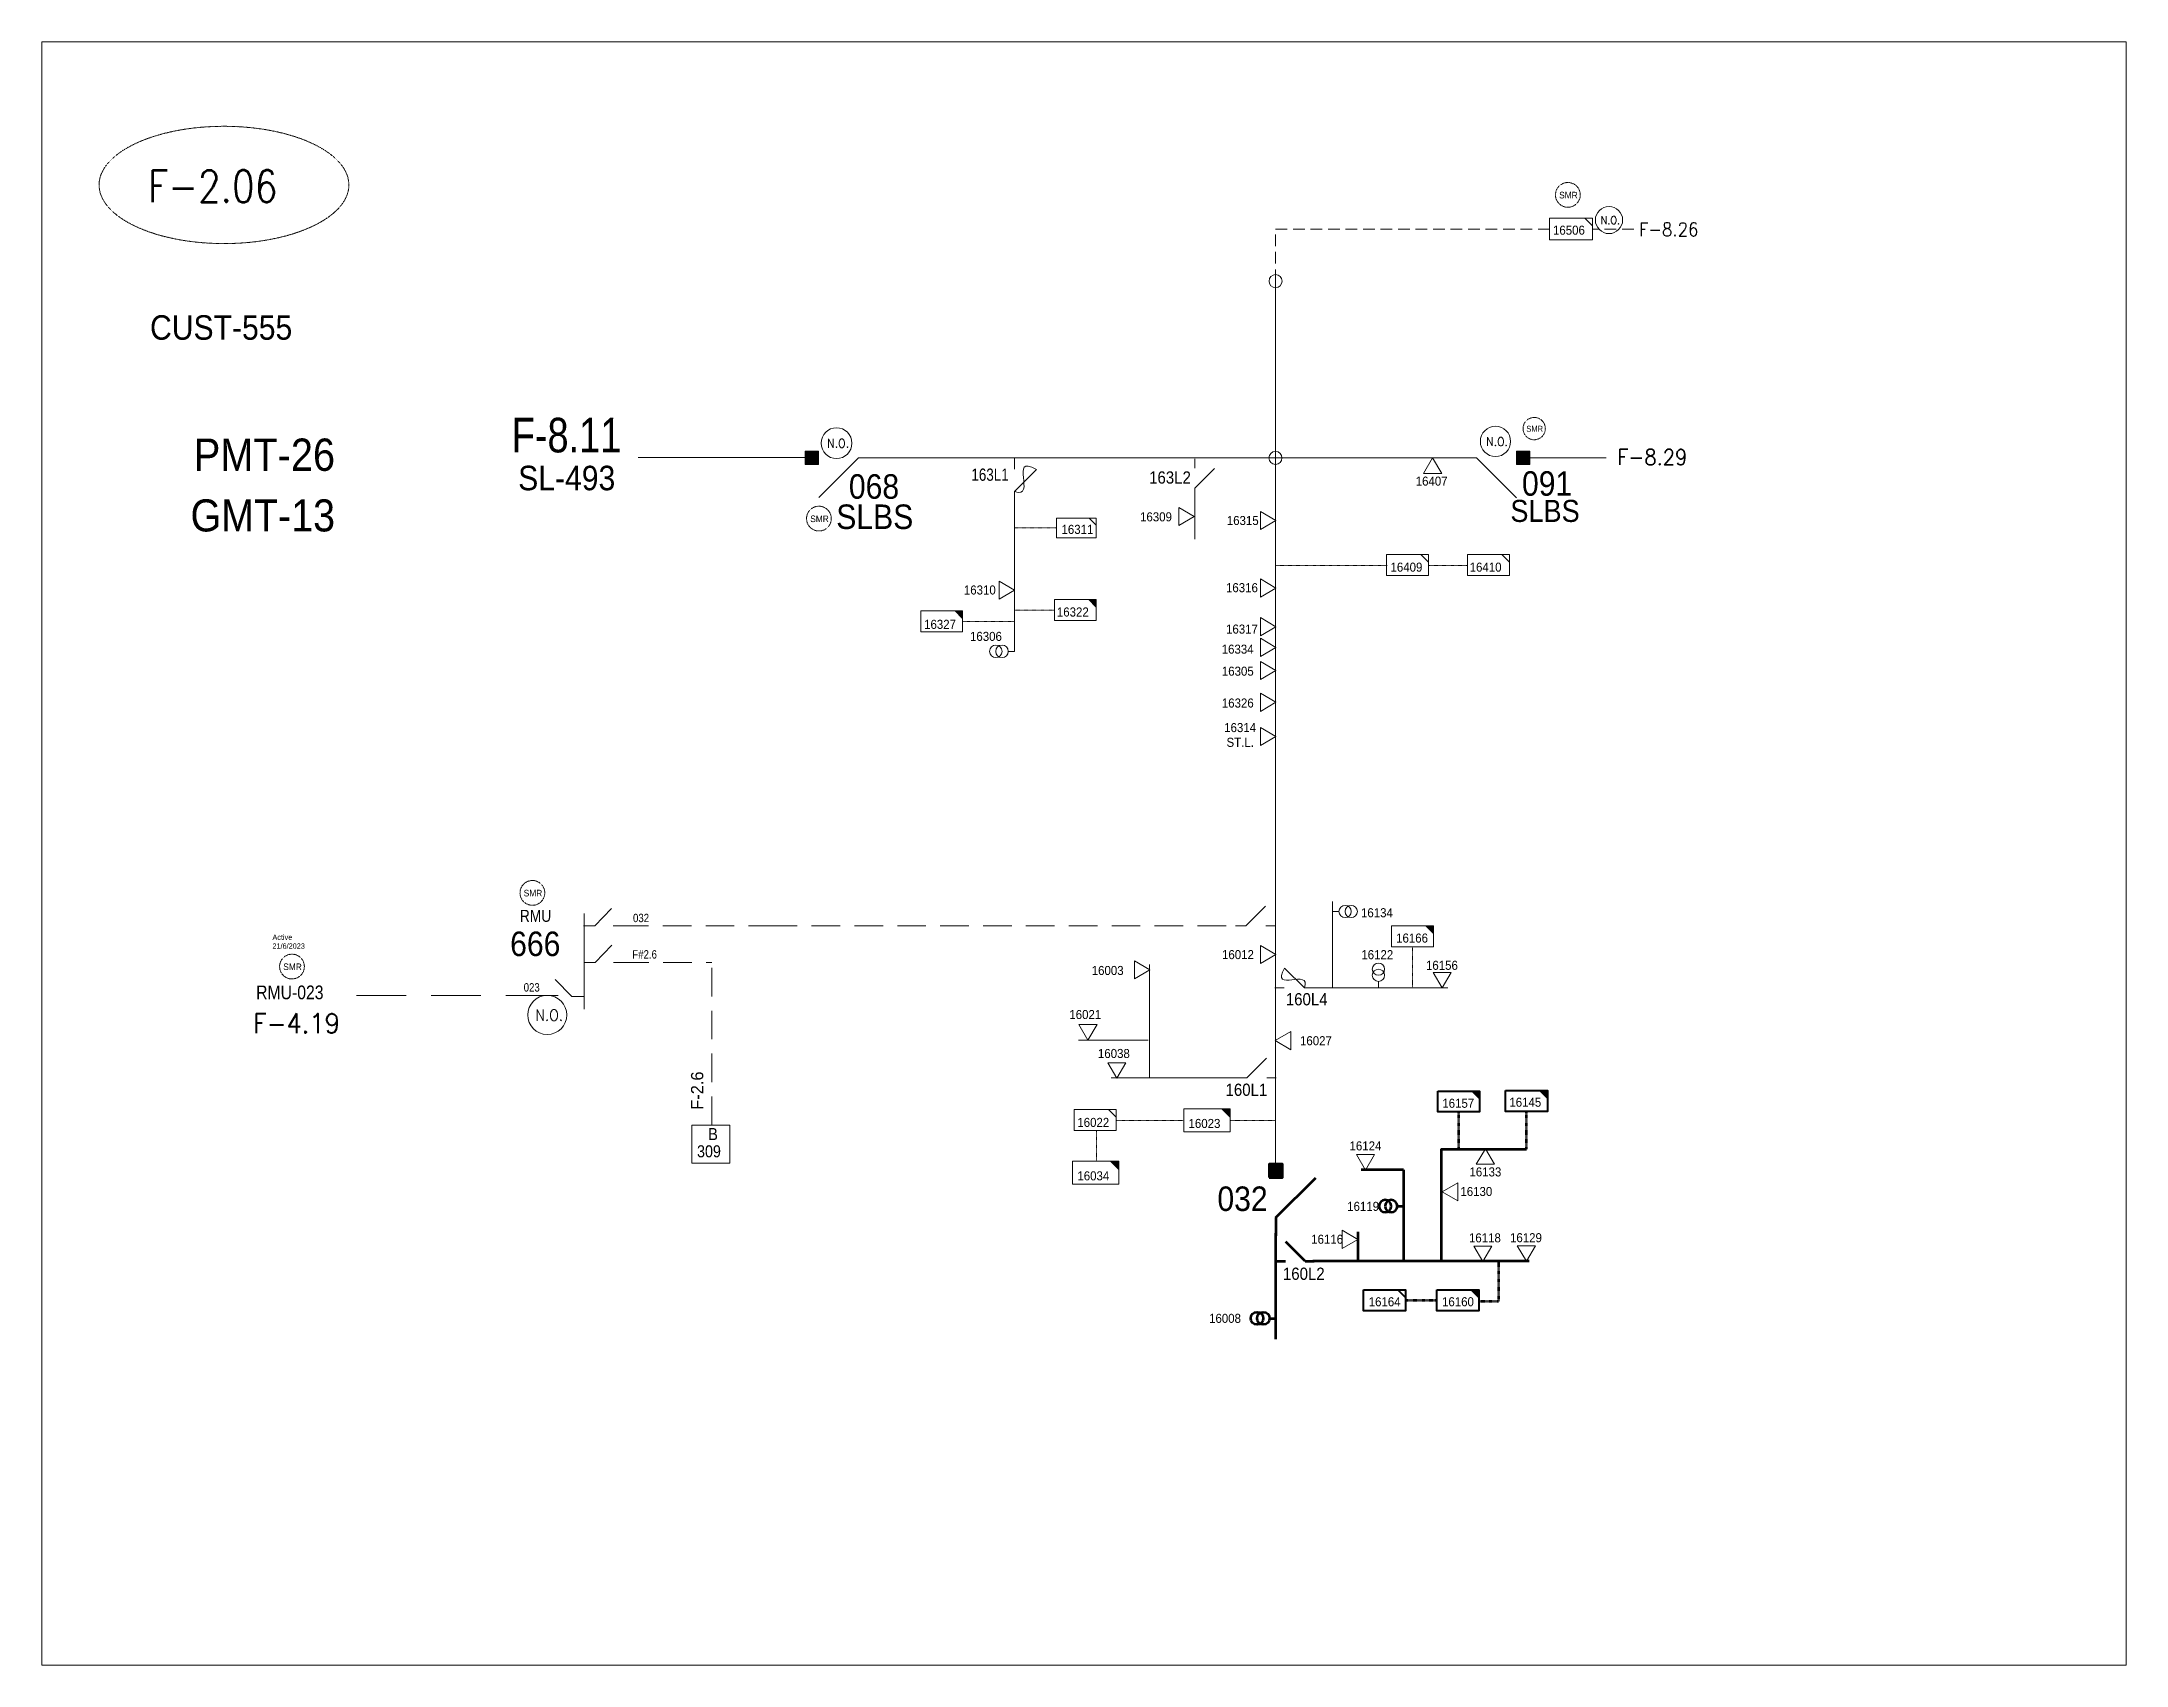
# Model space of a CAD drawing. Header units: metres. Extents: x 65984 to 144644, y -19036 to 23726.
# Drawn here: x 113699 to 114550, y 11722 to 12384 of the extents above; entities that cross this region are included whole.
import ezdxf
from ezdxf.enums import TextEntityAlignment as Align

# ---------------------------------------------------------------- set-up
doc = ezdxf.new("R2010")
doc.units = ezdxf.units.M
doc.header["$MEASUREMENT"] = 0
doc.linetypes.add('DGN Style 3', pattern=[0.013877, 0, -0.013877])
doc.linetypes.add('HIDDEN2', pattern=[2381.25, 1587.5, -793.75])
doc.layers.get('0').update_dxf_attribs({"color": 95, "lineweight": 40})
for name, color, linetype, lineweight in [('ABS', 7, 'Continuous', 40), ('ABS NUMBER', 112, 'Continuous', 30), ('d_eos', 111, 'Continuous', 40), ('d_eos no', 121, 'Continuous', 40), ('d_fco', 5, 'Continuous', 40), ('d_fco text', 95, 'Continuous', 40), ('d_oh branch', 94, 'Continuous', 40), ('d_switch', 95, 'Continuous', 40), ('d_tf', 1, 'Continuous', 40), ('d_tf no', 6, 'Continuous', 40), ('d_tf_200', 1, 'Continuous', 40), ('d_ug cable', 95, 'Continuous', 40), ('d_ug main line', 95, 'Continuous', 40), ('d_unit sub', 7, 'Continuous', 40), ('FDR  1  05', 172, 'Continuous', 40), ('fedr no', 95, 'Continuous', 40), ('GRID STATION 01', 7, 'Continuous', 40), ('Level 37', 7, 'Continuous', 0), ('O H MAIN FEEDER', 4, 'Continuous', 100), ('SW N O', 114, 'Continuous', 30)]:
    doc.layers.add(name, color=color, linetype=linetype, lineweight=lineweight)
doc.styles.add('NASKHF', font='naskhf.shx', dxfattribs={"height": 8})
doc.styles.add('Style-Arial', font='arial.ttf')
doc.styles.add('Style-ENGINEERING', font='ENGINEERING.shx')
doc.styles.add('Style-msdefault', font='msdefault.shx')
doc.styles.add('Style-STANDARD', font='STANDARD.shx')

msp = doc.modelspace()

# ---------------------------------------------------------------- texts
at = {"layer": 'ABS NUMBER', "color": 7, "lineweight": 13, "style": 'Style-Arial', "width": 0.88}
for s, p in [('CUST-555', (113743.52, 12272.66)), ('SL-493', (113893.81, 12211.23))]:
    msp.add_text(s, height=10, dxfattribs=at).set_placement(p, align=Align.TOP_LEFT)
at = {"layer": 'ABS NUMBER', "color": 2, "lineweight": 13, "style": 'Style-Arial', "width": 0.88}
for s, height, p in [('068', 10, (114028.81, 12207.77)), ('091', 10, (114303.59, 12209)), ('SLBS', 10, (114023.66, 12195.42)), ('SLBS', 9, (114298.85, 12197.3))]:
    msp.add_text(s, height=height, dxfattribs=at).set_placement(p, align=Align.TOP_LEFT)
at = {"layer": 'ABS NUMBER', "color": 7, "lineweight": 140, "style": 'Style-Arial', "width": 0.88}
msp.add_text('032', height=10, dxfattribs=at).set_placement((114179.25, 11917.08), align=Align.TOP_LEFT)
at = {"layer": 'd_eos no', "color": 7, "linetype": 'Continuous', "lineweight": 13, "style": 'Style-Arial', "width": 0.88}
msp.add_text('PMT-26', height=13.183, dxfattribs=at).set_placement((113761.42, 12222.33), align=Align.TOP_LEFT)
at = {"layer": 'd_eos no', "color": 7, "linetype": 'Continuous', "lineweight": 13, "insert": (113760.05, 12197.51), "char_height": 13.088, "attachment_point": 1, "style": 'NASKHF'}
msp.add_mtext('\\fArial|b0|i0|c178178|p39;\\H1x;\\W0.88;GMT-13\\P', dxfattribs=at)
at = {"layer": 'd_fco text', "color": 55, "linetype": 'Continuous', "lineweight": 13, "style": 'Style-msdefault', "width": 0.82}
msp.add_text('F-8.11', height=14.13, rotation=359.96624, dxfattribs=at).set_placement((113891.15, 12216.69))
at = {"layer": 'd_fco text', "color": 51, "linetype": 'Continuous', "lineweight": 13, "style": 'Style-msdefault', "width": 0.82}
msp.add_text('163L1', height=5, rotation=359.96624, dxfattribs=at).set_placement((114078.81, 12205.1))
at = {"layer": 'd_fco text', "color": 1, "linetype": 'Continuous', "lineweight": 13, "style": 'Style-msdefault', "width": 0.916667}
msp.add_text('163L2', height=4.998, dxfattribs=at).set_placement((114168.42, 12203.94), align=Align.RIGHT)
at = {"layer": 'd_fco text', "color": 51, "linetype": 'Continuous', "lineweight": 80, "style": 'Style-msdefault', "width": 0.916667}
msp.add_text('160L2', height=4.998, dxfattribs=at).set_placement((114205.99, 11878.97))
at = {"layer": 'd_fco text', "color": 51, "linetype": 'Continuous', "lineweight": 13, "insert": (114224.22, 11990.93), "char_height": 4.998, "attachment_point": 9, "style": 'NASKHF'}
msp.add_mtext('\\Fmsdefault;\\H1x;\\W0.916667;160L4', dxfattribs=at)
at = {"layer": 'd_fco text', "color": 51, "linetype": 'Continuous', "lineweight": 13, "insert": (114182.57, 11953.99), "char_height": 4.998, "attachment_point": 7, "rotation": 359.99999, "style": 'NASKHF'}
msp.add_mtext('\\Fmsdefault;\\H1x;\\W0.916667;160L1', dxfattribs=at)
at = {"layer": 'd_switch', "color": 7, "linetype": 'Continuous', "lineweight": 13, "style": 'Style-ENGINEERING', "width": 0.857143}
for s, p in [('032', (113947.25, 12028.39)), ('F#2.6', (113950.46, 12013.52)), ('023', (113902.62, 12000.06))]:
    msp.add_text(s, height=3.43, dxfattribs=at).set_placement(p, align=Align.TOP_RIGHT)
at = {"layer": 'd_switch', "color": 131, "linetype": 'Continuous', "lineweight": 13, "ltscale": 1.444062, "style": 'Style-ENGINEERING', "width": 0.857143}
msp.add_text('RMU-023', height=5.613, dxfattribs=at).set_placement((113814.35, 11999.1), align=Align.TOP_RIGHT)
at = {"layer": 'd_tf no', "color": 1, "linetype": 'Continuous', "lineweight": 40, "style": 'Style-msdefault', "width": 0.945946}
for s, height, p in [('SMR', 2.697, (114318.76, 12323.03)), ('SMR', 2.428, (114305.36, 12227.53)), ('SMR', 2.697, (114013.03, 12190.92)), ('SMR', 2.697, (113896.06, 12038.16)), ('SMR', 2.697, (113797.92, 12008.1)), ('16157', 3.7, (114271.06, 11952.9)), ('16145', 3.7, (114298.43, 11953.32)), ('16124', 3.7, (114233.18, 11935.5)), ('16130', 3.7, (114278.44, 11916.88)), ('16119', 3.7, (114232.23, 11910.82)), ('16116', 3.7, (114217.54, 11897.41)), ('16118', 3.7, (114281.94, 11897.96)), ('16129', 3.7, (114298.7, 11898.02)), ('16164', 3.7, (114241.01, 11871.88)), ('16160', 3.7, (114270.94, 11871.89)), ('16008', 3.7, (114175.85, 11865.12))]:
    msp.add_text(s, height=height, dxfattribs=at).set_placement(p, align=Align.TOP_LEFT)
at = {"layer": 'd_tf no', "color": 2, "linetype": 'Continuous', "lineweight": 13, "style": 'Style-msdefault', "width": 0.945946}
msp.add_text('16506', height=3.7, dxfattribs=at).set_placement((114316.24, 12309.23), align=Align.TOP_LEFT)
at = {"layer": 'd_tf no', "color": 1, "linetype": 'Continuous', "lineweight": 13, "style": 'Style-msdefault', "width": 0.945946}
for s, p in [('16407', (114260.2, 12206.81)), ('16311', (114115.6, 12187.12)), ('16309', (114147.67, 12192.23)), ('16315', (114183.09, 12190.74)), ('16409', (114249.91, 12171.7)), ('16410', (114282.23, 12171.7)), ('16310', (114075.75, 12162.38)), ('16316', (114182.75, 12163.32)), ('16322', (114113.72, 12153.39)), ('16327', (114059.51, 12148.36)), ('16317', (114182.77, 12146.42)), ('16306', (114078.25, 12143.44)), ('16334', (114181, 12138.23)), ('16305', (114181.06, 12129.24)), ('16326', (114181.06, 12116.24)), ('16314', (114182.02, 12106.23)), ('ST.L.', (114182.97, 12100.21)), ('16166', (114252.2, 12020.32)), ('16012', (114181.13, 12013.57)), ('16122', (114238.01, 12013.54)), ('16156', (114264.39, 12009.2)), ('16003', (114127.94, 12007.09)), ('16021', (114118.8, 11989.11)), ('16038', (114130.48, 11973.21)), ('16022', (114122.07, 11945.08)), ('16023', (114167.46, 11944.65)), ('16034', (114122.09, 11923.27))]:
    msp.add_text(s, height=3.7, dxfattribs=at).set_placement(p, align=Align.TOP_LEFT)
for s, p in [('16134', (114250.88, 12030.65)), ('16027', (114225.98, 11978.42))]:
    msp.add_text(s, height=3.7, dxfattribs=at).set_placement(p, align=Align.TOP_RIGHT)
at = {"layer": 'd_tf no', "color": 1, "linetype": 'Continuous', "lineweight": 40, "style": 'Style-msdefault', "width": 0.945946}
msp.add_text('16133', height=3.7, dxfattribs=at).set_placement((114282.14, 11921.18))
at = {"layer": 'd_tf no', "color": 121, "linetype": 'Continuous', "lineweight": 40, "insert": (113793.5, 12019.89), "char_height": 2.163, "attachment_point": 1, "style": 'NASKHF'}
msp.add_mtext('\\Fmsdefault;\\H1x;\\W0.945946;Active\\P21/6/2023', dxfattribs=at)
at = {"layer": 'fedr no', "color": 6, "linetype": 'Continuous', "lineweight": 13, "style": 'Style-STANDARD', "width": 0.909091}
msp.add_text('F-2.06', height=13.057, dxfattribs=at).set_placement((113769.11, 12325.3), align=Align.MIDDLE_CENTER)
at = {"layer": 'fedr no', "color": 2, "linetype": 'Continuous', "lineweight": 13, "attachment_point": 5, "style": 'Style-STANDARD'}
for s, insert, char_height in [('F-8.26', (114363.5, 12307.71), 5.449), ('F-8.29', (114356.81, 12214.75), 6.422), ('F-4.19', (113803.3, 11983.68), 7.968)]:
    msp.add_mtext(s, dxfattribs=dict(at, insert=insert, char_height=char_height))
at = {"layer": 'GRID STATION 01', "color": 51, "linetype": 'Continuous', "lineweight": 13, "style": 'Style-msdefault'}
msp.add_text('F-2.6', height=5, rotation=90.00066, dxfattribs=at).set_placement((113964.36, 11948.4), align=Align.TOP_LEFT)
at = {"layer": 'GRID STATION 01', "color": 240, "linetype": 'Continuous', "lineweight": 13, "style": 'Style-msdefault', "width": 0.888889}
for s, height, p in [('B', 4.91, (113971.43, 11940.92)), ('309', 4.911, (113966.82, 11933.89))]:
    msp.add_text(s, height=height, rotation=0.00066, dxfattribs=at).set_placement(p, align=Align.TOP_LEFT)
at = {"layer": 'Level 37', "color": 2, "linetype": 'Continuous', "lineweight": 13}
for s, height, style, width, p in [('RMU', 4.9, 'Style-msdefault', 0.86, (113894.48, 12029.98)), ('666', 10, 'Style-Arial', 0.88, (113890.53, 12021.12))]:
    msp.add_text(s, height=height, dxfattribs=dict(at, style=style, width=width)).set_placement(p, align=Align.TOP_LEFT)

# ---------------------------------------------------------------- blocks, each defined once
blk = doc.blocks.new('TFU_94')
at = {"layer": 'd_tf_200', "color": 1, "linetype": 'Continuous', "lineweight": 13}
blk.add_line((0, 10), (0, 0), dxfattribs=at)
for centre in [(0, 30), (0, 20)]:
    blk.add_circle(centre, 10, dxfattribs=at)
blk = doc.blocks.new('*U1065')
at = {"layer": 'd_fco', "color": 51, "linetype": 'Continuous', "lineweight": 13}
blk.add_line((-4.6, 4.2), (-10.1, 4.2), dxfattribs=at)
at = {"layer": 'd_fco', "color": 51, "linetype": 'Continuous', "lineweight": 13, "flags": 128}
blk.add_lwpolyline([(13, 4.2), (7.1, 4.2), (-4.4, -7.3)], dxfattribs=at)
at = {"layer": 'd_fco', "color": 51, "linetype": 'Continuous', "lineweight": 13}
blk.add_open_spline([(-4.4, -7.3), (-13, 7.7), (11.6, -7.7), (7.1, 4.2)], degree=3, dxfattribs=at)
blk = doc.blocks.new('*U1178')
at = {"layer": 'd_fco', "color": 51, "linetype": 'Continuous', "lineweight": 13}
blk.add_line((4.25, -4.01), (8.12, -4.01), dxfattribs=at)
at = {"layer": 'd_fco', "color": 51, "linetype": 'Continuous', "lineweight": 13, "flags": 128}
blk.add_lwpolyline([(-8.08, -4.01), (-3.93, -4.01), (4.1, 4.02)], dxfattribs=at)
blk = doc.blocks.new('TF_8')
at = {"color": 0, "linetype": 'ByBlock', "lineweight": -2}
blk.add_line((6.3, 4.95), (9.9, 1.35), dxfattribs=at)
blk.add_3dface([(-10.1, 4.95), (9.9, 4.95), (9.9, -5.05), (-10.1, -5.05)], dxfattribs=at)
blk = doc.blocks.new('exist.us-1000kva')
at = {"color": 0, "linetype": 'ByBlock', "lineweight": -2, "flags": 128}
blk.add_lwpolyline([(40, 12.9), (32.8, 20), (40, 20)], close=True, dxfattribs=at)
at = {"color": 0, "linetype": 'ByBlock', "lineweight": -2, "extrusion": (0, 0, -1)}
blk.add_solid([(-40, 12.9), (-32.8, 20), (-40, 20)], dxfattribs=at)
at = {"color": 0, "linetype": 'ByBlock', "lineweight": -2, "xscale": 2, "yscale": 2}
blk.add_blockref('TF_8', (20.2, 10.1), dxfattribs=at)
blk = doc.blocks.new('ABS2_1_1')
at = {"color": 0, "linetype": 'ByBlock', "lineweight": -2, "ltscale": 500}
for q in [(-29900, 43500), (0, 0)]:
    blk.add_line((0, 13600), q, dxfattribs=at)
at = {"color": 0, "linetype": 'ByBlock', "lineweight": -2, "ltscale": 500, "flags": 128}
for points in [[(5000, 43600), (-5000, 43600), (-5000, 53600), (5000, 53600)], [(3791, 49653), (3791, 49653), (3791, 49653)]]:
    blk.add_lwpolyline(points, close=True, dxfattribs=at)
at = {"color": 0, "linetype": 'ByBlock', "lineweight": -2, "ltscale": 500}
for points in [[(5000, 43600), (-5000, 43600), (5000, 53600), (-5000, 53600)], [(3791, 49653), (3791, 49653), (3791, 49653)]]:
    blk.add_solid(points, dxfattribs=at)
blk = doc.blocks.new('*U1179')
at = {"layer": 'd_fco', "color": 1, "linetype": 'Continuous', "lineweight": 13}
blk.add_line((-4.02, 4.25), (-4.02, 8.12), dxfattribs=at)
at = {"layer": 'd_fco', "color": 1, "linetype": 'Continuous', "lineweight": 13, "flags": 128}
blk.add_lwpolyline([(-4.02, -8.08), (-4.02, -3.93), (4.01, 4.1)], dxfattribs=at)
blk = doc.blocks.new('FUSE01')
at = {"color": 0, "linetype": 'ByBlock', "lineweight": -2}
blk.add_line((0, -17.15), (0, -22.55), dxfattribs=at)
at = {"color": 0, "linetype": 'ByBlock', "lineweight": -2, "flags": 128}
blk.add_lwpolyline([(0, 0.05), (0, -5.75), (-11.2, -16.95)], dxfattribs=at)
at = {"color": 0, "linetype": 'ByBlock', "lineweight": -2}
blk.add_open_spline([(-11.2, -16.95), (3.4, -25.35), (-11.6, -1.35), (0, -5.75)], degree=3, dxfattribs=at)
blk = doc.blocks.new('TFU_9')
at = {"layer": 'd_tf_200', "color": 1, "linetype": 'Continuous', "lineweight": 53}
blk.add_line((0, 10), (0, 0), dxfattribs=at)
for centre in [(0, 30), (0, 20)]:
    blk.add_circle(centre, 10, dxfattribs=at)
blk = doc.blocks.new('*U1452')
at = {"layer": 'd_fco', "color": 51, "linetype": 'Continuous', "lineweight": 100}
for p, q in [((-8.3, 8.2), (-15.7, 8.2)), ((-8.3, 8.2), (7.9, -8.1)), ((15.7, 8.2), (8.3, 8.2))]:
    blk.add_line(p, q, dxfattribs=at)
blk = doc.blocks.new('TRA1_1039')
at = {"layer": 'd_tf', "color": 1, "linetype": 'Continuous', "lineweight": 13, "ltscale": 0.000215779, "flags": 128}
blk.add_lwpolyline([(10, -17), (0, 0), (-10, -17)], close=True, dxfattribs=at)
blk = doc.blocks.new('TRA1_1038')
at = {"layer": 'd_tf', "color": 1, "linetype": 'Continuous', "lineweight": 13, "ltscale": 0.000215779, "xscale": 1.000046566207834, "yscale": 1.000046566207834, "zscale": 1.000046566207834, "rotation": 180}
blk.add_blockref('TRA1_1039', (0, 0), dxfattribs=at)
blk = doc.blocks.new('TRA1_1041')
at = {"layer": 'd_tf', "color": 1, "linetype": 'Continuous', "lineweight": 13, "ltscale": 0.000283496, "flags": 128}
blk.add_lwpolyline([(10.1, -17), (0.1, 0), (-9.9, -17)], close=True, dxfattribs=at)
blk = doc.blocks.new('TRA1_1040')
at = {"layer": 'd_tf', "color": 1, "linetype": 'Continuous', "lineweight": 13, "ltscale": 0.000283496, "xscale": 1.000046566207833, "yscale": 1.000046566207833, "zscale": 1.000046566207833, "rotation": 180}
blk.add_blockref('TRA1_1041', (0, 0), dxfattribs=at)
blk = doc.blocks.new('TRA1_1043')
at = {"layer": 'd_tf', "color": 1, "linetype": 'Continuous', "lineweight": 13, "ltscale": 0.000258705, "flags": 128}
blk.add_lwpolyline([(10, -17), (0, 0), (-10, -17)], close=True, dxfattribs=at)
blk = doc.blocks.new('TRA1_1042')
at = {"layer": 'd_tf', "color": 1, "linetype": 'Continuous', "lineweight": 13, "ltscale": 0.000258705, "xscale": 1.000046566207834, "yscale": 1.000046566207834, "zscale": 1.000046566207834, "rotation": 180}
blk.add_blockref('TRA1_1043', (0, 0), dxfattribs=at)
blk = doc.blocks.new('*U2840')
at = {"layer": 'FDR  1  05', "color": 1, "linetype": 'Continuous', "lineweight": 13, "flags": 128}
blk.add_lwpolyline([(8.54, 4.27), (8.54, 1.2), (5.47, 4.27)], close=True, dxfattribs=at)
at = {"layer": 'FDR  1  05', "color": 1, "linetype": 'Continuous', "lineweight": 13, "xscale": 0.8535245333131425, "yscale": 0.8535245333131425, "zscale": 0.4268137554377342, "rotation": 359.9999999999999}
blk.add_blockref('TF_8', (0.09, 0.04), dxfattribs=at)
blk = doc.blocks.new('TRA1_837')
at = {"layer": 'd_tf', "color": 1, "linetype": 'Continuous', "lineweight": 13, "ltscale": 0.000215867, "extrusion": (0, 0, -1), "flags": 128}
blk.add_lwpolyline([(-10.1, -17), (-0.1, 0), (9.9, -17)], close=True, dxfattribs=at)
blk = doc.blocks.new('TRA1_836')
at = {"layer": 'd_tf', "color": 1, "linetype": 'Continuous', "lineweight": 13, "ltscale": 0.000215867, "xscale": 1.000046566207833, "yscale": 1.000046566207833, "zscale": 1.000046566207833, "rotation": 180}
blk.add_blockref('TRA1_837', (0, 0), dxfattribs=at)
blk = doc.blocks.new('TRA1_242')
at = {"layer": 'd_tf', "color": 1, "linetype": 'Continuous', "lineweight": 0, "ltscale": 0.000283381, "flags": 128}
blk.add_lwpolyline([(10, -17), (0, 0), (-10, -17)], close=True, dxfattribs=at)
blk = doc.blocks.new('TRA1_241')
at = {"layer": 'd_tf', "color": 1, "linetype": 'Continuous', "lineweight": 0, "ltscale": 0.000283381, "xscale": 1.000046566207834, "yscale": 1.000046566207834, "zscale": 1.000046566207834, "rotation": 180}
blk.add_blockref('TRA1_242', (0, 0), dxfattribs=at)
blk = doc.blocks.new('TRA1_240')
at = {"layer": 'd_tf', "color": 1, "linetype": 'Continuous', "lineweight": 0, "ltscale": 0.000283496, "flags": 128}
blk.add_lwpolyline([(10.1, -17), (0.1, 0), (-9.9, -17)], close=True, dxfattribs=at)
blk = doc.blocks.new('TRA1_239')
at = {"layer": 'd_tf', "color": 1, "linetype": 'Continuous', "lineweight": 0, "ltscale": 0.000283496, "xscale": 1.000046566207833, "yscale": 1.000046566207833, "zscale": 1.000046566207833, "rotation": 180}
blk.add_blockref('TRA1_240', (0, 0), dxfattribs=at)
blk = doc.blocks.new('*U3826')
at = {"layer": 'SW N O', "color": 3, "lineweight": 13, "ltscale": 0.426762}
blk.add_circle((0, 0), 16.8, dxfattribs=at)
at = {"layer": 'SW N O', "color": 3, "lineweight": 13, "style": 'Style-STANDARD'}
blk.add_text('N.O.', height=9.6, dxfattribs=at).set_placement((1.7, -0.2), align=Align.MIDDLE_CENTER)
blk = doc.blocks.new('*U893')
at = {"layer": 'SW N O', "color": 3, "lineweight": 13}
blk.add_circle((0, 0), 16.8, dxfattribs=at)
at = {"layer": 'SW N O', "color": 3, "lineweight": 13, "style": 'Style-STANDARD'}
blk.add_text('N.O.', height=9.6, dxfattribs=at).set_placement((1.7, -0.2), align=Align.MIDDLE_CENTER)

# ---------------------------------------------------------------- linework, layer by layer
at = {"layer": 'd_eos', "color": 2, "linetype": 'Continuous', "lineweight": 13, "ltscale": 0.638341}
for p, q in [((113920.69, 12028.52), (113920.69, 11989.45)), ((113925.09, 12023.52), (113931.89, 12030.53)), ((113920.44, 12023.52), (113925.09, 12023.52)), ((113932.54, 12023.52), (113935.36, 12023.52)), ((113920.59, 12008.52), (113925.24, 12008.52)), ((113925.24, 12008.52), (113932.04, 12015.53)), ((113932.68, 12008.52), (113935.51, 12008.52)), ((113915.77, 11994.59), (113908.97, 12001.6)), ((113910.13, 11995.02), (113907.31, 11995.02)), ((113920.42, 11994.59), (113915.77, 11994.59))]:
    msp.add_line(p, q, dxfattribs=at)
at = {"layer": 'd_oh branch', "color": 1, "linetype": 'Continuous', "lineweight": 13}
for p, q in [((114096.46, 12197.49), (114096.46, 12135.48)), ((114170.05, 12181.23), (114170.05, 12198.8)), ((114226.29, 11998.18), (114226.29, 12033.37)), ((114151.57, 11961.42), (114151.57, 12007.66)), ((114273.28, 11998.18), (114217.6, 11998.18)), ((114150.92, 11976.79), (114122.55, 11976.79)), ((114188.21, 11961.42), (114135.84, 11961.42))]:
    msp.add_line(p, q, dxfattribs=at)
at = {"layer": 'd_oh branch', "color": 1, "linetype": 'Continuous', "lineweight": 100}
for p, q in [((114255.21, 11923.87), (114237.96, 11923.87)), ((114255.21, 11923.87), (114255.21, 11886.57)), ((114236.52, 11898.52), (114236.52, 11886.57)), ((114306.53, 11886.57), (114218.27, 11886.57))]:
    msp.add_line(p, q, dxfattribs=at)
at = {"layer": 'd_oh branch', "color": 1, "linetype": 'Continuous', "lineweight": 100, "flags": 128}
msp.add_lwpolyline([(114270.69, 11887.05), (114270.69, 11932.36), (114305.42, 11932.36)], dxfattribs=at)
at = {"layer": 'd_ug cable', "color": 1, "linetype": 'DGN Style 3', "lineweight": 13}
for p, q in [((114113.58, 12185.84), (114096.4, 12185.84)), ((114203, 12170.52), (114248.6, 12170.52)), ((114265.4, 12170.52), (114281.36, 12170.52)), ((114112.73, 12152.34), (114096.46, 12152.34)), ((114096.46, 12147.7), (114075.23, 12147.7)), ((114258.9, 11998.18), (114258.9, 12014.92))]:
    msp.add_line(p, q, dxfattribs=at)
at = {"layer": 'd_ug cable', "color": 1, "linetype": 'DGN Style 3', "lineweight": 100}
for p, q in [((114277.75, 11932.36), (114277.75, 11947.5)), ((114305.42, 11932.36), (114305.42, 11947.69)), ((114268.86, 11870.61), (114256.02, 11870.61))]:
    msp.add_line(p, q, dxfattribs=at)
at = {"layer": 'd_ug cable', "color": 1, "linetype": 'HIDDEN2', "lineweight": 13, "ltscale": 0.003}
msp.add_lwpolyline([(114203, 12286.6), (114203, 12307.85), (114314.76, 12307.85)], dxfattribs=at)
at = {"layer": 'd_ug cable', "color": 234, "linetype": 'HIDDEN2', "lineweight": 13, "ltscale": 0.003}
msp.add_lwpolyline([(114349.18, 12307.85), (114332.42, 12307.85)], dxfattribs=at)
at = {"layer": 'd_ug cable', "color": 1, "linetype": 'DGN Style 3', "lineweight": 13, "flags": 128}
for points in [[(114129.95, 11939.88), (114129.95, 11927.42)], [(114165.53, 11944.07), (114138, 11944.07)], [(114203, 11944.07), (114184.43, 11944.07)]]:
    msp.add_lwpolyline(points, dxfattribs=at)
at = {"layer": 'd_ug cable', "color": 1, "linetype": 'DGN Style 3', "lineweight": 100, "flags": 128}
msp.add_lwpolyline([(114293.95, 11886.59), (114293.95, 11870.19), (114285.93, 11870.19)], dxfattribs=at)
at = {"layer": 'd_ug cable', "color": 2, "linetype": 'DGN Style 3', "lineweight": 13}
for centre, radius in [((114322.31, 12321.78), 5.06), ((114308.56, 12226.4), 4.56), ((114016.58, 12189.66), 5.06), ((113899.61, 12036.9), 5.06), ((113801.47, 12006.84), 5.06)]:
    msp.add_circle(centre, radius, dxfattribs=at)
at = {"layer": 'd_ug main line', "color": 1, "linetype": 'HIDDEN2', "lineweight": 13, "ltscale": 0.00735}
for points in [[(113935.36, 12023.52), (113996.09, 12023.52), (113996.09, 12023.52), (114188.74, 12023.52)], [(113935.51, 12008.52), (113972.93, 12008.52)], [(113972.93, 11942.14), (113972.93, 12008.52)]]:
    msp.add_lwpolyline(points, dxfattribs=at)
at = {"layer": 'd_ug main line', "color": 194, "linetype": 'HIDDEN2', "lineweight": 13, "ltscale": 0.012803}
msp.add_lwpolyline([(113827.78, 11995.02), (113907.31, 11995.02)], dxfattribs=at)
at = {"layer": 'fedr no', "color": 82, "linetype": 'DGN Style 3', "lineweight": 13, "true_color": 0x1dc70e}
msp.add_ellipse((113773.71, 12325.84), major_axis=(50.98, 0), ratio=0.46947, dxfattribs=at)
at = {"layer": 'GRID STATION 01', "color": 1, "lineweight": 13, "ltscale": 0.379284, "flags": 128}
msp.add_lwpolyline([(113964.75, 11926.65), (113980.24, 11926.65), (113980.23, 11942.14), (113964.75, 11942.14)], close=True, dxfattribs=at)
at = {"layer": 'O H MAIN FEEDER', "color": 1, "lineweight": 13, "ltscale": 30}
for p, q in [((114203, 12043.79), (114203, 12286.68)), ((114203, 11926.71), (114203, 12043.79))]:
    msp.add_line(p, q, dxfattribs=at)
at = {"layer": 'O H MAIN FEEDER', "color": 251, "lineweight": 13, "ltscale": 30}
msp.add_line((113942.75, 12214.66), (114011.48, 12214.66), dxfattribs=at)
at = {"layer": 'O H MAIN FEEDER', "color": 3, "lineweight": 13, "ltscale": 30}
msp.add_line((114337.99, 12214.41), (114305.9, 12214.41), dxfattribs=at)
at = {"layer": 'O H MAIN FEEDER', "color": 1, "lineweight": 211, "ltscale": 30}
msp.add_line((114203.13, 11854.75), (114203.13, 11898.04), dxfattribs=at)
at = {"layer": 'O H MAIN FEEDER', "color": 140, "linetype": 'Continuous', "lineweight": 13, "flags": 128}
msp.add_lwpolyline([(113699.3, 12384.3), (114550.28, 12384.3), (114550.28, 11721.66), (113699.3, 11721.66)], close=True, dxfattribs=at)
at = {"layer": 'O H MAIN FEEDER', "color": 1, "lineweight": 13, "ltscale": 30, "flags": 128}
msp.add_lwpolyline([(114038.94, 12214.41), (114277.66, 12214.41)], dxfattribs=at)
at = {"layer": 'O H MAIN FEEDER', "color": 1, "lineweight": 13, "ltscale": 0.488306}
for centre in [(114203, 12286.6), (114202.95, 12214.41)]:
    msp.add_circle(centre, 2.66, dxfattribs=at)

# ---------------------------------------------------------------- block references
at = {"layer": 'ABS', "color": 2, "linetype": 'Continuous', "lineweight": 13, "ltscale": 0.812883, "xscale": 0.0005446322480400587, "zscale": 0.000360672857092237}
for p, yscale, rotation in [((114040.21, 12214.5), 0.0005446322480400587, 89.99999999999972), ((114277.66, 12214.41), -0.0005446322480400591, 90.00000000000031)]:
    msp.add_blockref('ABS2_1_1', p, dxfattribs=dict(at, yscale=yscale, rotation=rotation))
at = {"layer": 'ABS', "color": 51, "linetype": 'Continuous', "lineweight": 211, "ltscale": 0.812883, "xscale": 0.0005446322480400587, "yscale": -0.0005446322480400591, "zscale": 0.000360672857092237, "rotation": 180.0000000000002}
msp.add_blockref('ABS2_1_1', (114203.13, 11896.95), dxfattribs=at)
at = {"layer": 'd_fco', "color": 51, "linetype": 'Continuous', "lineweight": 13, "xscale": 0.8, "yscale": 0.8, "zscale": 0.1205302691593963, "rotation": 179.9999150855068}
msp.add_blockref('FUSE01', (114096.46, 12196.15), dxfattribs=at)
at = {"layer": 'd_fco', "color": 1, "linetype": 'Continuous', "lineweight": 13}
msp.add_blockref('*U1179', (114174.07, 12205.99), dxfattribs=at)
at = {"layer": 'd_fco', "color": 51, "linetype": 'Continuous', "lineweight": 13}
for p in [(114194.74, 12027.53), (114195.18, 11965.48)]:
    msp.add_blockref('*U1178', p, dxfattribs=at)
at = {"layer": 'd_fco', "color": 51, "linetype": 'Continuous', "lineweight": 13, "extrusion": (0, 0, -1), "xscale": 0.7, "yscale": 0.7, "zscale": 0.7, "rotation": 180.0000000006002}
msp.add_blockref('*U1065', (-114209.78, 12001.13), dxfattribs=at)
at = {"layer": 'd_fco', "color": 51, "linetype": 'Continuous', "lineweight": 100, "xscale": 0.4899999999999999, "yscale": 0.4899999999999999, "zscale": 0.4899999999999999, "rotation": 179.9999999999999}
msp.add_blockref('*U1452', (114211.06, 11890.56), dxfattribs=at)
at = {"layer": 'd_tf', "color": 1, "linetype": 'Continuous', "lineweight": 13, "ltscale": 0.000283496, "xscale": 0.37, "yscale": 0.37, "zscale": 0.37}
for p, rotation in [((114267.07, 12214.41), 180), ((114271.06, 11998.09), 359.9999999999999)]:
    msp.add_blockref('TRA1_1040', p, dxfattribs=dict(at, rotation=rotation))
at = {"layer": 'd_tf', "color": 1, "linetype": 'Continuous', "lineweight": 13, "ltscale": 0.000215867, "xscale": 0.37, "yscale": 0.37, "zscale": 0.37, "rotation": 89.99999999999997}
msp.add_blockref('TRA1_836', (114169.83, 12190.57), dxfattribs=at)
at = {"layer": 'd_tf', "color": 1, "linetype": 'Continuous', "lineweight": 13, "ltscale": 0.000215779}
for p, xscale, yscale, zscale, rotation in [((114203.11, 12188.92), 0.37, 0.37, 0.37, 89.99999999999997), ((114203.11, 12161.33), 0.37, 0.37, 0.37, 89.99999999999997), ((114203.11, 12145.54), 0.37, 0.37, 0.37, 89.99999999999997), ((114203.11, 12137.12), 0.37, 0.37, 0.37, 89.99999999999997), ((114203.11, 12127.7), 0.37, 0.37, 0.37, 89.99999999999997), ((114203.11, 12114.7), 0.37, 0.37, 0.37, 89.99999999999997), ((114151.68, 12005.48), 0.37, 0.37, 0.37, 89.99999999999997), ((114203.11, 12011.75), 0.37, 0.37, 0.37, 89.99999999999997), ((114126.4, 11976.85), 0.3699999999999999, 0.3699999999999999, 0.3699999999999999, 359.9999999999999), ((114138.19, 11961.31), 0.3699999999999999, 0.3699999999999999, 0.3699999999999999, 359.9999999999999)]:
    msp.add_blockref('TRA1_1038', p, dxfattribs=dict(at, xscale=xscale, yscale=yscale, zscale=zscale, rotation=rotation))
at = {"layer": 'd_tf', "color": 1, "linetype": 'Continuous', "lineweight": 13, "ltscale": 0.000258705, "xscale": 0.37, "yscale": 0.37, "zscale": 0.37, "rotation": 89.99999999999997}
for p in [(114096.44, 12160.46), (114203.11, 12100.7)]:
    msp.add_blockref('TRA1_1042', p, dxfattribs=at)
at = {"layer": 'd_tf', "color": 1, "linetype": 'Continuous', "lineweight": 13, "ltscale": 0.000215779, "extrusion": (0, 0, -1), "xscale": 0.3699999999999998, "yscale": 0.3699999999999998, "zscale": 0.3699999999999998, "rotation": 90.00000901155083}
msp.add_blockref('TRA1_1038', (-114202.88, 11976.6), dxfattribs=at)
at = {"layer": 'd_tf', "color": 1, "linetype": 'Continuous', "lineweight": 0, "ltscale": 0.000283496, "extrusion": (0, 0, -1), "xscale": 0.37, "yscale": 0.37, "zscale": 0.37, "rotation": 180}
msp.add_blockref('TRA1_239', (-114288.66, 11932.46), dxfattribs=at)
at = {"layer": 'd_tf', "color": 1, "linetype": 'Continuous', "lineweight": 0, "ltscale": 0.000283496, "xscale": 0.37, "yscale": 0.37, "zscale": 0.37, "rotation": 359.9999999999999}
msp.add_blockref('TRA1_239', (114239.7, 11923.78), dxfattribs=at)
at = {"layer": 'd_tf', "color": 1, "linetype": 'Continuous', "lineweight": 0, "ltscale": 0.000283381, "extrusion": (0, 0, -1), "xscale": 0.37, "yscale": 0.37, "zscale": 0.37, "rotation": 90.00000000000007}
msp.add_blockref('TRA1_241', (-114271.06, 11914.92), dxfattribs=at)
at = {"layer": 'd_tf', "color": 1, "linetype": 'Continuous', "lineweight": 0, "ltscale": 0.000283381, "xscale": 0.37, "yscale": 0.37, "zscale": 0.37, "rotation": 89.99999999999997}
msp.add_blockref('TRA1_241', (114236.52, 11895.5), dxfattribs=at)
at = {"layer": 'd_tf', "color": 1, "linetype": 'Continuous', "lineweight": 0, "ltscale": 0.000283496, "xscale": 0.37, "yscale": 0.37, "zscale": 0.37}
for p in [(114287.64, 11886.47), (114305.41, 11886.56)]:
    msp.add_blockref('TRA1_239', p, dxfattribs=at)
at = {"layer": 'd_tf_200', "color": 1, "linetype": 'Continuous', "lineweight": 13}
for p, xscale, yscale, zscale, rotation in [((114096.46, 12135.48), 0.2560573599939425, 0.2560573599939425, 0.2560573599939425, 89.9999999999999), ((114244.99, 11998.26), 0.25, 0.25, 0.25, 359.9999999999999)]:
    msp.add_blockref('TFU_94', p, dxfattribs=dict(at, xscale=xscale, yscale=yscale, zscale=zscale, rotation=rotation))
at = {"layer": 'd_tf_200', "color": 1, "linetype": 'Continuous', "lineweight": 13, "extrusion": (0, 0, -1), "xscale": 0.25, "yscale": 0.25, "zscale": 0.25, "rotation": 89.99999999999987}
msp.add_blockref('TFU_94', (-114226.38, 12029.3), dxfattribs=at)
at = {"layer": 'd_tf_200', "color": 1, "linetype": 'Continuous', "lineweight": 53, "extrusion": (0, 0, -1), "xscale": 0.25, "yscale": 0.25, "zscale": 0.25, "rotation": 269.9999999999998}
msp.add_blockref('TFU_9', (-114255.21, 11909.08), dxfattribs=at)
at = {"layer": 'd_tf_200', "color": 1, "linetype": 'Continuous', "lineweight": 53, "xscale": 0.2560573599939425, "yscale": 0.2560573599939425, "zscale": 0.2560573599939425, "rotation": 89.99999999999986}
msp.add_blockref('TFU_9', (114203.11, 11863.26), dxfattribs=at)
at = {"layer": 'd_unit sub', "color": 1, "linetype": 'Continuous', "lineweight": 13, "zscale": 0.4267622666565712, "rotation": 359.9999999999999}
for name, p, xscale, yscale in [('TF_8', (114121.77, 12185.89), 0.8110019266613362, 0.8110019266613362), ('exist.us-1000kva', (114250.36, 12014.92), 0.4267622666565712, 0.4267622666565712), ('TF_8', (114129.44, 11944.22), 0.8535245333131425, 0.8535245333131425), ('exist.us-1000kva', (114165.53, 11939.35), 0.4725039240247524, 0.4725039240247524), ('exist.us-1000kva', (114120.15, 11917.97), 0.4725039240247524, 0.4725039240247524)]:
    msp.add_blockref(name, p, dxfattribs=dict(at, xscale=xscale, yscale=yscale))
at = {"layer": 'd_unit sub', "color": 1, "linetype": 'Continuous', "lineweight": 13, "xscale": 0.4267622666565712, "yscale": 0.4267622666565712, "zscale": 0.4267622666565712}
for p in [(114112.73, 12148.08), (114058.16, 12143.44)]:
    msp.add_blockref('exist.us-1000kva', p, dxfattribs=at)
at = {"layer": 'd_unit sub', "color": 1, "linetype": 'Continuous', "lineweight": 40, "zscale": 0.4267622666565712, "rotation": 359.9999999999999}
for name, p, xscale, yscale in [('exist.us-1000kva', (114269.22, 11947.5), 0.4267622666565712, 0.4267622666565712), ('exist.us-1000kva', (114296.89, 11947.69), 0.4267622666565712, 0.4267622666565712), ('TF_8', (114247.57, 11870.65), 0.8535245333131425, 0.8535245333131425), ('exist.us-1000kva', (114268.86, 11866.34), 0.4267622666565712, 0.4267622666565712)]:
    msp.add_blockref(name, p, dxfattribs=dict(at, xscale=xscale, yscale=yscale))
at = {"layer": 'FDR  1  05', "color": 2, "linetype": 'Continuous', "lineweight": 13, "xscale": 0.8832190745111405, "yscale": 0.8832190745111405, "zscale": 0.4267622666565712, "rotation": 359.9999999999999}
msp.add_blockref('TF_8', (114323.68, 12307.9), dxfattribs=at)
at = {"layer": 'FDR  1  05', "color": 1, "linetype": 'Continuous', "lineweight": 13, "xscale": 0.9998793647568595, "yscale": 0.9998793647568595, "zscale": 0.9998793647568595}
for p in [(114256.86, 12170.73), (114289.89, 12170.73)]:
    msp.add_blockref('*U2840', p, dxfattribs=at)
at = {"layer": 'SW N O', "color": 3, "lineweight": 13}
for name, p, xscale, yscale, zscale in [('*U3826', (114339.11, 12311.52), 0.3310244346354836, 0.3310244346354836, 0.3310244346354836), ('*U893', (114023.78, 12220.45), 0.374289465437792, 0.374289465437792, 0.374289465437792), ('*U3826', (114292.77, 12221.16), 0.3678049273727595, 0.3678049273727595, 0.3678049273727595), ('*U893', (113905.67, 11987.08), 0.4742135423827841, 0.4742135423827841, 0.4742135423827841)]:
    msp.add_blockref(name, p, dxfattribs=dict(at, xscale=xscale, yscale=yscale, zscale=zscale))

msp.set_redraw_order([(e.dxf.handle, doc.entitydb.next_handle()) for e in msp.query("TEXT MTEXT ATTDEF DIMENSION ARC_DIMENSION")])  # texts and dimensions are drawn at this point

doc.saveas('drawing.dxf')
